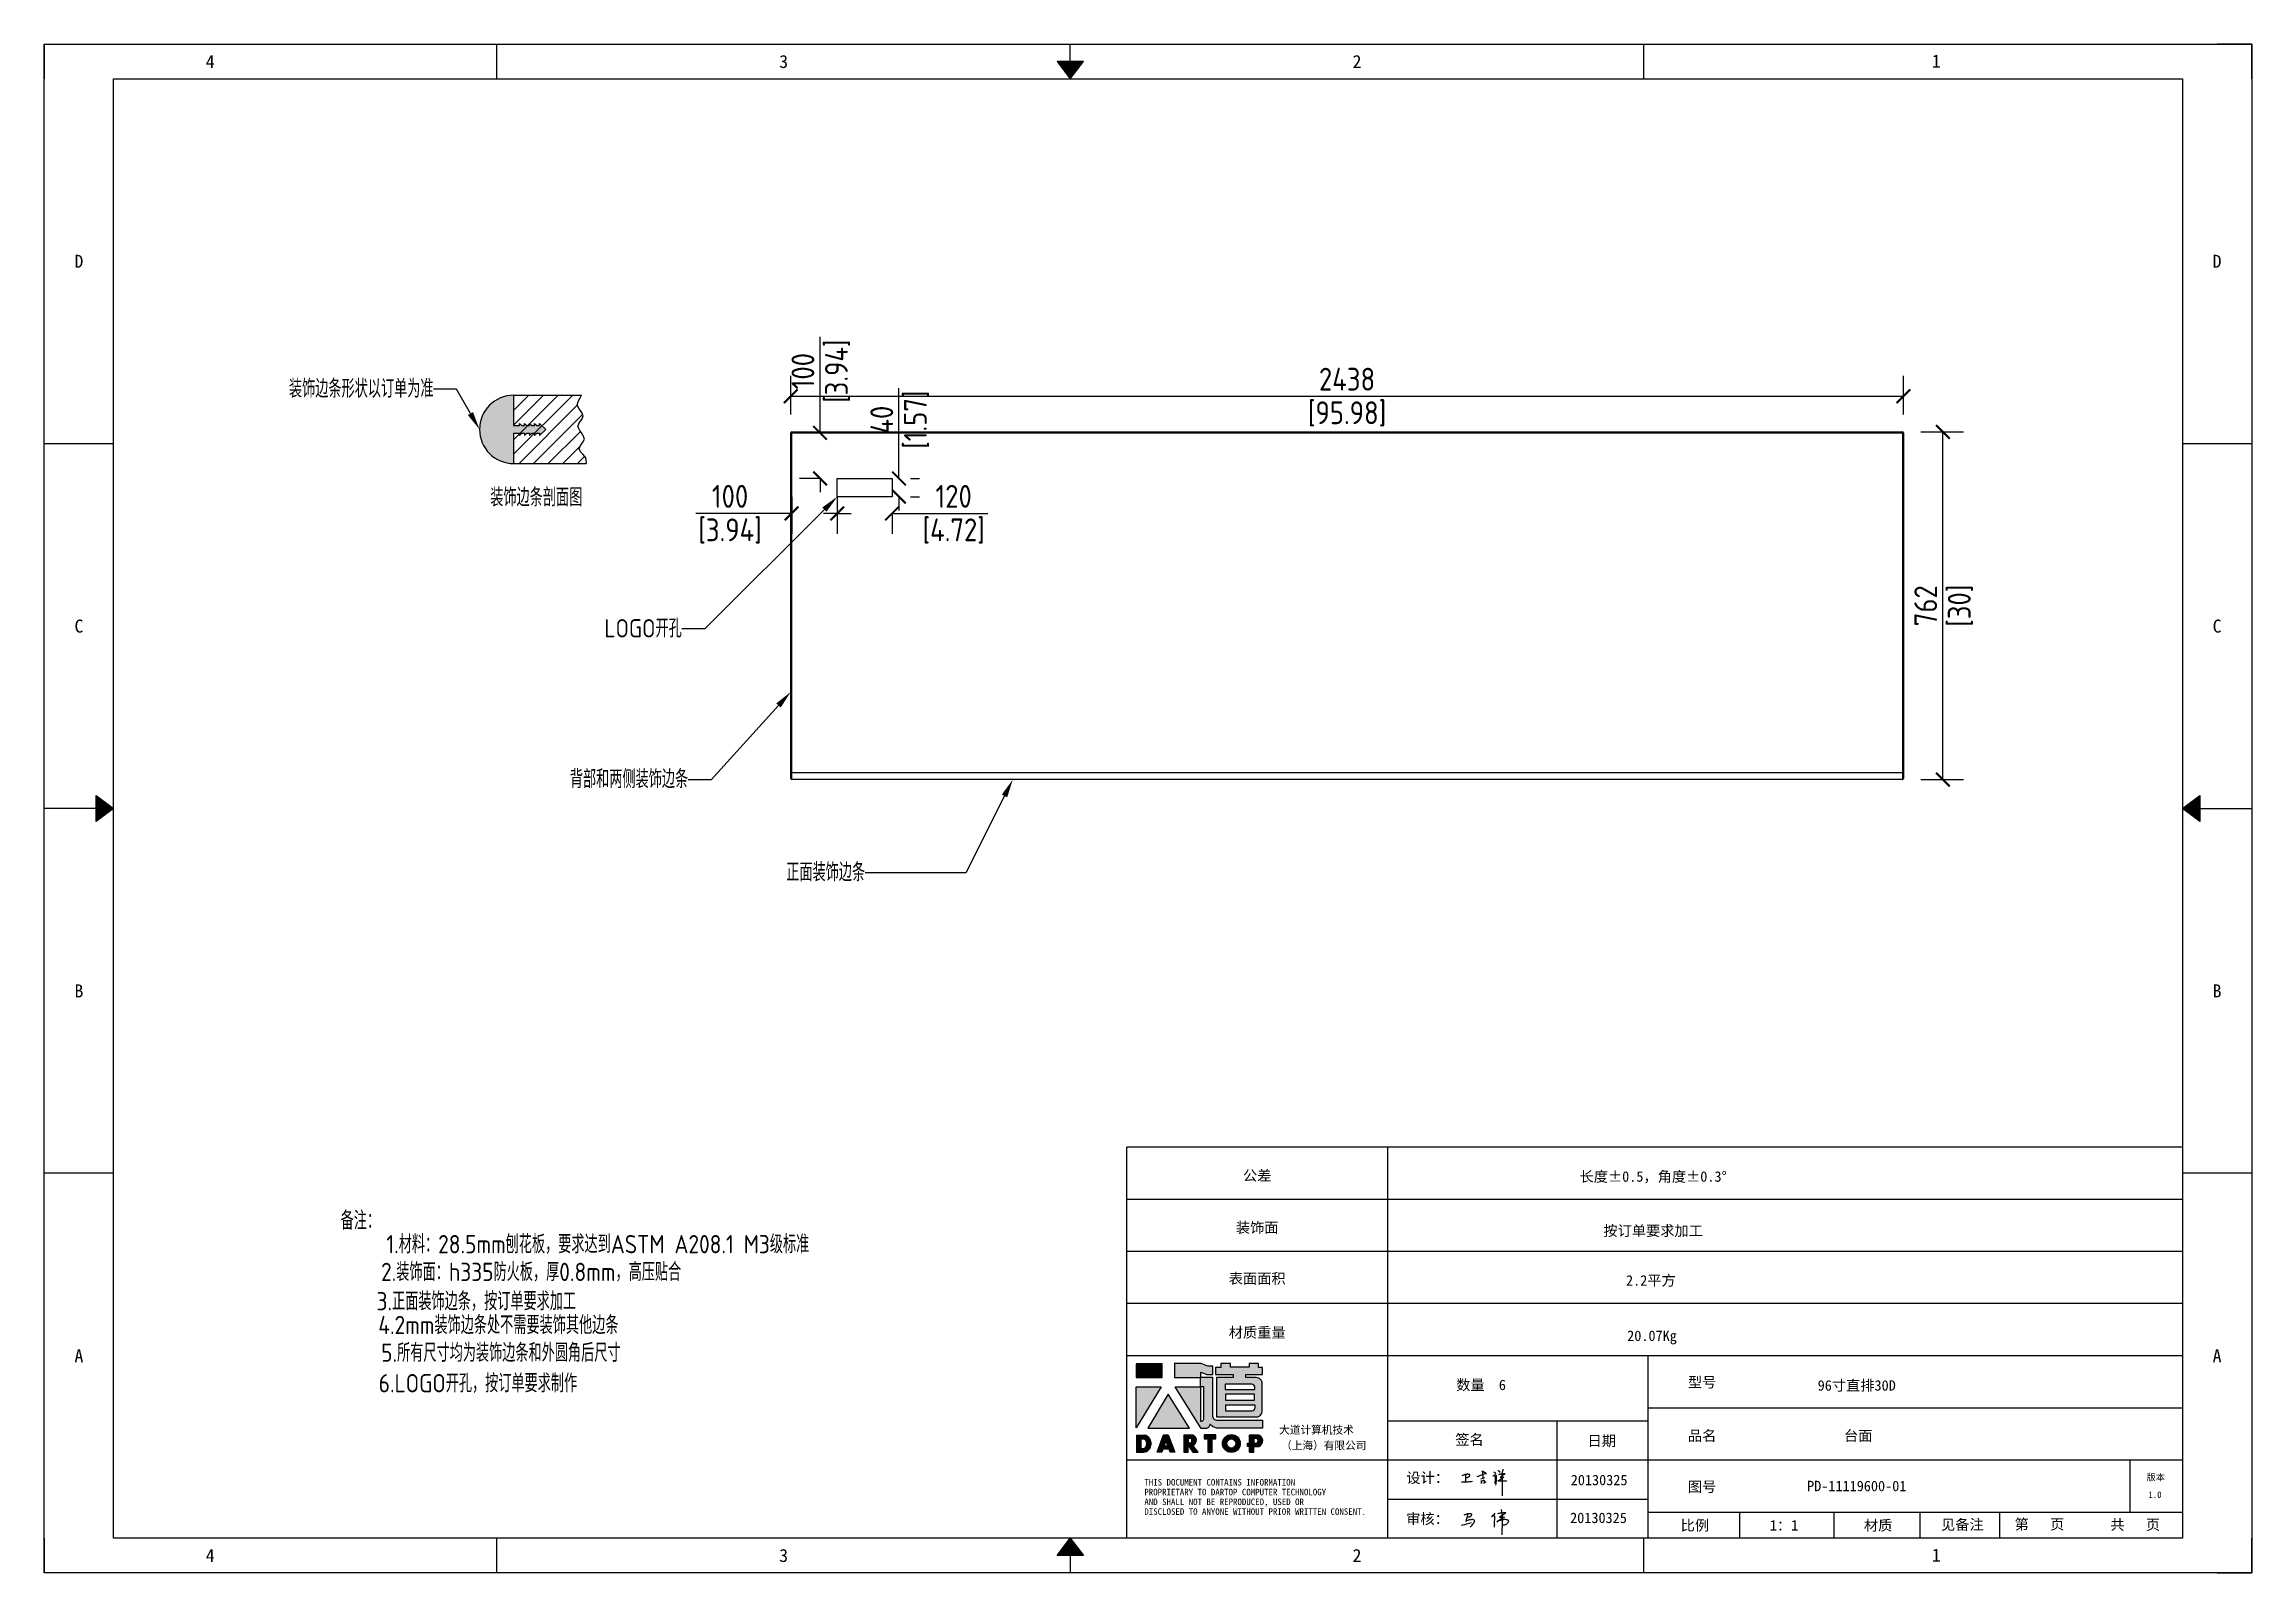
# Model space of a CAD drawing. Header units: millimetres. Extents: x -8883 to 24658, y -3888 to 8326.
# Drawn here: x 9113 to 13951, y -3888 to -538 of the extents above; entities that cross this region are included whole.
import ezdxf
from ezdxf import colors
from ezdxf.entities.mleader import LeaderData, LeaderLine
from ezdxf.enums import TextEntityAlignment as Align
from ezdxf.math import Vec2, Vec3

# ---------------------------------------------------------------- set-up
doc = ezdxf.new("R2010")
doc.units = ezdxf.units.MM
doc.header["$MEASUREMENT"] = 0
doc.linetypes.add('DOT', pattern=[0.2, 0.1, -0.1])
for name, color, linetype in [('4', 7, 'Continuous'), ('ATTACHMENT', 7, 'Continuous'), ('DIM', 254, 'Continuous'), ('print', 30, 'Continuous'), ('WORKSURFACE', 7, 'Continuous')]:
    doc.layers.add(name, color=color, linetype=linetype)
doc.styles.add('Dartop', font='')
doc.styles.add('Dartop Text Style', font='gbenor.shx', dxfattribs={"bigfont": 'gbcbig.shx'})
doc.styles.add('hzHT', font='simhei.ttf')
doc.styles.get('Dartop').set_extended_font_data('FangSong_GB2312')
doc.dimstyles.new('Dartop DIM Style', dxfattribs={"dimscale": 20, "dimtxt": 2.5, "dimasz": 1.5, "dimexe": 2.25, "dimexo": 2, "dimtad": 1, "dimdsep": 46, "dimtxsty": 'Dartop Text Style', "dimblk": 'ARCHTICK', "dimcen": 0.09, "dimadec": 1, "dimazin": 0, "dimtfac": 1, "dimtofl": 0, "dimtmove": 0, "dimatfit": 1, "dimfxl": 1, "dimtolj": 1, "dimtzin": 0, "dimarcsym": 0})

msp = doc.modelspace()

# ---------------------------------------------------------------- texts
at = {"color": 0}
for s, height, style, p in [('4', 28.554, 'Dartop', (9477.168, -575.861)), ('3', 28.554, 'Dartop', (10733.55, -575.861)), ('2', 28.554, 'Dartop', (11989.933, -575.861)), ('1', 28.554, 'Dartop', (13259.332, -574.956)), ('D', 28.554, 'Dartop', (9189.416, -1013.692)), ('D', 28.554, 'Dartop', (13874.508, -1013.692)), ('C', 28.554, 'Dartop', (9189.416, -1813.208)), ('C', 28.554, 'Dartop', (13874.508, -1813.208)), ('B', 28.554, 'Dartop', (9189.416, -2612.724)), ('B', 28.554, 'Dartop', (13874.508, -2612.724)), ('公差', 22.8433, 'hzHT', (11771.266, -3017.495)), ('长度%%P0.5，角度%%P0.3%%D', 22.84333, 'hzHT', (12638.821, -3019.554)), ('装饰面', 22.8433, 'hzHT', (11771.266, -3131.364)), ('按订单要求加工', 22.8433, 'hzHT', (12638.821, -3138.334)), ('表面面积', 22.8433, 'hzHT', (11771.266, -3243.043)), ('2.2平方', 22.8433, 'hzHT', (12633.865, -3247.215)), ('材质重量', 22.8433, 'hzHT', (11771.266, -3361.292)), ('20.07Kg', 22.8433, 'hzHT', (12636.343, -3368.47)), ('A', 28.554, 'Dartop', (9189.416, -3412.241)), ('A', 28.554, 'Dartop', (13874.508, -3412.241)), ('数量  6', 22.8433, 'hzHT', (12261.771, -3476.184)), ('型号', 22.8433, 'hzHT', (12746.159, -3470.347)), ('96寸直排30D', 22.8433, 'hzHT', (13084.91, -3477.351)), ('品名', 22.8433, 'hzHT', (12746.159, -3587.615)), ('台面', 22.8433, 'hzHT', (13088.103, -3587.615)), ('签名', 22.8433, 'hzHT', (12236.417, -3595.984)), ('日期', 22.8433, 'hzHT', (12526.272, -3598.795)), ('20130325', 22.8433, 'hzHT', (12520.409, -3684.674)), ('版本', 14.2771, 'hzHT', (13740.155, -3678.577)), ('图号', 22.8433, 'hzHT', (12746.159, -3699.27)), ('PD-11119600-01', 22.84333, 'hzHT', (13084.91, -3697.779)), ('1.0', 14.2771, 'Dartop', (13738.438, -3716.733)), ('20130325', 22.8433, 'hzHT', (12519.049, -3767.561)), ('比例', 22.8433, 'hzHT', (12730.231, -3784.04)), ('材质', 22.8433, 'hzHT', (13131.855, -3784.04)), ('见备注', 22.8433, 'hzHT', (13316.385, -3782.365)), ('第   页', 22.8433, 'hzHT', (13485.224, -3781.67)), ('共   页', 22.8433, 'hzHT', (13695.06, -3782.502)), ('1：1', 22.8433, 'hzHT', (12925.518, -3784.04)), ('4', 28.554, 'Dartop', (9477.168, -3850.071)), ('3', 28.554, 'Dartop', (10733.55, -3850.071)), ('2', 28.554, 'Dartop', (11989.933, -3850.071)), ('1', 28.554, 'Dartop', (13259.332, -3849.166))]:
    msp.add_text(s, height=height, dxfattribs=dict(at, style=style)).set_placement(p, align=Align.MIDDLE_CENTER)
at = {"color": 0, "style": 'hzHT'}
for s, height, p in [('设计：', 22.8433, (12098.036, -3691.157)), ('THIS DOCUMENT CONTAINS INFORMATION', 14.27708, (11524.022, -3696.782)), ('PROPRIETARY TO DARTOP COMPUTER TECHNOLOGY', 14.27708, (11524.022, -3718.197)), ('AND SHALL NOT BE REPRODUCED, USED OR', 14.27708, (11524.022, -3739.613)), ('DISCLOSED TO ANYONE WITHOUT PRIOR WRITTEN CONSENT.', 14.27708, (11524.022, -3761.029)), ('审核：', 22.8433, (12097.696, -3781.111))]:
    msp.add_text(s, height=height, dxfattribs=at).set_placement(p)
at = {"layer": '4', "color": 0, "style": 'hzHT'}
for s, p in [('大道计算机技术', (11819.311, -3583.382)), ('（上海）有限公司', (11823.622, -3617.529))]:
    msp.add_text(s, height=17.1325, dxfattribs=at).set_placement(p)
at = {"layer": 'DIM', "style": 'Dartop Text Style'}
for s, p in [('装饰边条剖面图', (10191.629, -1530.844)), ('备注：', (9806.113, -3115.809)), ('1.材料：28.5mm刨花板，要求达到ASTM A208.1 M3级标准', (10326.407, -3167.793)), ('2.装饰面：h335防火板，厚0.8mm，高压贴合           ', (10299.617, -3228.557)), ('3.正面装饰边条，按订单要求加工                    ', (10277.117, -3292.806)), ('4.2mm装饰边条处不需要装饰其他边条                 ', (10292.951, -3344.894)), ('5.所有尺寸均为装饰边条和外圆角后尺寸              ', (10265.794, -3405.659)), ('6.LOGO开孔，按订单要求制作              ', (10215.549, -3472.546))]:
    msp.add_text(s, height=40, dxfattribs=at).set_placement(p, align=Align.MIDDLE_CENTER)

# ---------------------------------------------------------------- blocks, each defined once
blk = doc.blocks.new('*U77')
at = {"color": 254, "linetype": 'Continuous', "extrusion": (0, 0, -1)}
for points in [[(-17, 0.333), (-16.812, 0.25), (-17, 0.5)], [(-17, 0.333), (-17.188, 0.25), (-16.812, 0.25)], [(-17, 0.333), (-17, 0.5), (-17.188, 0.25)]]:
    blk.add_solid(points, dxfattribs=at)
blk = doc.blocks.new('*U76')
at = {"color": 254, "linetype": 'Continuous', "extrusion": (0, 0, -1)}
for points in [[(-33.167, 11), (-33, 11), (-33.25, 11.188)], [(-33.167, 11), (-33.25, 11.188), (-33.25, 10.812)], [(-33.167, 11), (-33.25, 10.812), (-33, 11)]]:
    blk.add_solid(points, dxfattribs=at)
blk = doc.blocks.new('*U78')
at = {"color": 254, "linetype": 'Continuous'}
for points in [[(17, 21.667), (17.188, 21.75), (16.812, 21.75)], [(17, 21.667), (16.812, 21.75), (17, 21.5)], [(17, 21.667), (17, 21.5), (17.188, 21.75)]]:
    blk.add_solid(points, dxfattribs=at)
blk = doc.blocks.new('*U75')
at = {"color": 254, "linetype": 'Continuous', "extrusion": (0, 0, -1)}
for points in [[(-0.833, 11), (-0.75, 10.812), (-0.75, 11.188)], [(-0.833, 11), (-0.75, 11.188), (-1, 11)], [(-0.833, 11), (-1, 11), (-0.75, 10.812)]]:
    blk.add_solid(points, dxfattribs=at)
blk = doc.blocks.new('dadao')
for p, q in [((48, 19.2), (44.9, 10.4)), ((44.9, 10.4), (51.2, 10.4)), ((51.2, 10.4), (48, 19.2))]:
    blk.add_line(p, q)
for points in [[(41.8, 121.6), (41.8, 143.7), (-0.4, 143.7), (-0.4, 121.6), (41.8, 121.6)], [(104.8, 122), (104.8, 130.3), (114.1, 126.3), (124.2, 126.3), (124.2, 139.6), (115.9, 139.6), (105.1, 143.9), (61.5, 143.9)], [(61.7, 144), (61.7, 121.3), (103.9, 121.3)], [(113.4, 38.7), (105.1, 38.7), (63, 106.5), (103.9, 106.5), (103.9, 120.9), (103.9, 121.3)], [(109.7, 53.6), (109.7, 106.2), (104.3, 106.2), (104.3, 50.4), (106.6, 50.4)], [(144.6, 94.4), (144.6, 84.8), (192, 84.8), (192, 94.1), (144.9, 94.1)], [(120.2, 45), (119.5, 45), (119.5, 44.6)], [(0, 28), (0, 0), (11.8, 0)], [(0.1, 28), (14, 28)], [(7.1, 21.8), (7.1, 6.1), (12, 6.1)], [(7.1, 21.8), (11.4, 21.8)], [(76.8, 28.2), (76.8, 0), (84.1, 0), (84.1, 11.1), (91.6, -0.1), (100.3, -0.1), (91.7, 11.1)], [(76.8, 28.2), (90.6, 28.2)], [(84, 22.7), (84, 15.3), (87.2, 15.3)], [(84, 22.7), (87.3, 22.7)], [(183.7, 0), (183.7, 9.6), (180.6, 9.6), (180.6, 14.9), (183.8, 14.9), (183.8, 28.1), (196.1, 28.1), (196.5, 28.1)], [(183.7, 0), (190.9, 0), (190.9, 9.6), (198.8, 9.6)], [(194.9, 22.3), (190.8, 22.3), (190.8, 15), (194.4, 15)]]:
    blk.add_lwpolyline(points)
blk.add_lwpolyline([(137.1, 144.2), (137.1, 137.9), (128.3, 137.9), (128.3, 126.5), (157.3, 126.5), (157.3, 121.5), (130.3, 121.5), (130.3, 57.5), (194.4, 57.5, 0.414214), (204.4, 67.5), (204.4, 111.3, 0.414214), (194.4, 121.3), (177.5, 121.3), (177.5, 126.3), (204.7, 126.3), (204.7, 137.7), (198.2, 137.7), (198.2, 143.9), (183.3, 143.9), (183.3, 138), (153, 138), (153, 144.2), (137.1, 144.2)], format="xyb", close=True)
for points in [[(104.8, 122), (123.4, 122), (123.4, 60, 0.414214), (131.4, 52), (204.8, 52), (204.8, 39.1), (131.7, 39.1)], [(144.3, 110.8), (144.3, 101.8), (192.3, 101.8), (192.3, 105.5, 0.414214), (187.3, 110.5), (144.3, 110.5)], [(144.6, 77), (144.6, 67.5), (187.6, 67.5, 0.414214), (192.6, 72.5), (192.6, 76.4), (144.6, 76.4)]]:
    blk.add_lwpolyline(points, format="xyb")
for points in [[(-0.3, 106.2), (40.4, 106.2), (-0.3, 39.7), (-0.3, 106.2)], [(51.7, 94.1), (18.4, 39.3), (86.2, 39.3)], [(43.8, 28.2), (51.8, 28.2), (62.6, -0.1), (55, -0.1), (53.2, 5), (42.9, 5), (41.1, 0), (33.6, 0)], [(110, 28.1), (110, 21.9), (116, 21.9), (116, -0.1), (123.2, -0.1), (123.2, 22), (129.2, 22), (129.2, 28.1), (110, 28.1)]]:
    blk.add_lwpolyline(points, close=True)
for radius in [14.5, 7.44]:
    blk.add_circle((154.2, 14.2), radius)
for centre, radius, start, end in [((99.2, 60.7), 12.6, 305.6399, 325.969), ((111.6, 46.7), 8.19, 282.9811, 347.6627), ((136, 61.7), 22.9, 226.7358, 259.3209), ((8.5, 13.9), 8.49, 294.2143, 69.7177), ((9.6, 14.2), 14.4, 278.6604, 72.3203), ((86.4, 19), 3.8, 282.527, 76.7196), ((88.6, 19.4), 8.95, 290.6073, 77.2124), ((193.7, 18.7), 3.8, 280.9891, 72.5513), ((195.7, 18.6), 9.51, 288.8959, 85.2442)]:
    blk.add_arc(centre, radius, start, end)
blk = doc.blocks.new('h')
for p, q in [((20768.1, -2360.9), (20773, -2359.1)), ((20769.5, -2366.9), (20769.8, -2370.6)), ((20769.8, -2370.6), (20770.9, -2378)), ((20770.9, -2378), (20771.5, -2370.6)), ((20772.4, -2369.3), (20774.9, -2367.8)), ((20773, -2359.1), (20784.1, -2355.2)), ((20773.3, -2331.8), (20775.3, -2338.7)), ((20789.1, -2340.9), (20773.5, -2331.9)), ((20775.3, -2338.7), (20775.6, -2351.2)), ((20775.6, -2351.2), (20775.5, -2357.3)), ((20782.2, -2369.2), (20780, -2377.1)), ((20780, -2377.1), (20788.3, -2371.3)), ((20780.1, -2366.4), (20780.8, -2366.4)), ((20781.9, -2367.4), (20782.2, -2369.2)), ((20845.7, -2343.5), (20848.4, -2353)), ((20848.9, -2370.3), (20847.9, -2424)), ((20848.4, -2353), (20848.9, -2370.3))]:
    blk.add_line(p, q)
for points in [[(20696.6, -2372.4, 0.002073), (20710.6, -2371.9, 0.016137), (20719.6, -2371.3, 0.008314), (20736.9, -2369.3)], [(20699.1, -2348.2, -0.029745), (20704.6, -2345.4, -0.046842), (20708.4, -2344.2, -0.00919), (20714.3, -2343, -0.018517), (20717.2, -2342.5, -0.037841), (20720.3, -2342.4, -0.039541), (20723.2, -2342.8, -0.149785), (20726, -2344.3, -0.204935), (20726.9, -2346.6, -0.074872), (20726.5, -2348.3, -0.061615), (20725.6, -2350.3, -0.034204), (20723.8, -2352.6, -0.045776), (20722.3, -2354.1, -0.054985), (20720.4, -2355.3, -0.036348), (20717.3, -2356.5, -0.067752), (20715.7, -2356.8, -0.043553), (20713.2, -2356.7)], [(20755, -2351.9, -0.024077), (20759.9, -2350.1, -0.013147), (20768.7, -2346.5, -0.00522), (20775.4, -2344.1, -0.018517), (20777.3, -2343.4, -0.008274), (20786.3, -2341, -0.039541), (20788.3, -2340.8, -0.079216), (20789.4, -2341, -0.204935)], [(20813.5, -2350.1, 0.007348), (20815.9, -2348.7, 0.008421), (20818, -2347.3, 0.009459), (20819.7, -2346.2, -0.016325), (20820.7, -2345.5, -0.173771), (20821.8, -2345.3, -0.085159), (20823.9, -2346, -0.125883), (20826, -2347.9, -0.160659), (20826.6, -2350.1, -0.010447), (20826.5, -2352.3, -0.008247), (20826.2, -2355.1, -0.002698), (20825.3, -2374, 0.001562), (20823.9, -2383.7, 0.016137)], [(20816.8, -2335, -0.053561), (20819.6, -2336.1, -0.075272), (20821.3, -2337.3, -0.005295), (20822.5, -2338.5, -0.009337), (20823.1, -2339.1, -0.026146), (20823.7, -2339.8, -0.016644), (20824.5, -2340.9)], [(20832.1, -2329.2, -0.053561), (20834.9, -2330.3, -0.075272), (20836.7, -2331.5, -0.005295), (20837.8, -2332.6, -0.009337), (20838.5, -2333.3, -0.026146), (20839, -2334, -0.016644), (20839.8, -2335.1)], [(20836, -2343.7, -0.02797), (20842.1, -2342.6, -0.048868), (20845.6, -2342.2, -0.00919), (20851.1, -2341.4, -0.018517), (20853.9, -2341.1, -0.037841), (20856.7, -2341.2, -0.039541), (20859.4, -2341.6, -0.018282), (20840.6, -2354.7, -0.000937)], [(20847.6, -2340.2, 0.021784), (20849.6, -2335.9, 0.028296), (20850.8, -2332.4, 0.008136), (20851.9, -2328.2, 0.028913), (20852.2, -2327, 0.08193), (20852.1, -2325.9, 0.075058), (20851.7, -2324.7, 0.275043)]]:
    blk.add_lwpolyline(points, format="xyb")
for points in [[(20711.3, -2343.5), (20711.3, -2343.5), (20711.5, -2355.8), (20710.7, -2368), (20710.6, -2371.9)], [(20821.5, -2350.6), (20822.4, -2359.2), (20822.2, -2364.9), (20821.7, -2369), (20821.3, -2376.3), (20823.6, -2368.5), (20827.2, -2366.3), (20829.5, -2366.3)], [(20840.6, -2354.7), (20850, -2354.7), (20855, -2354.3), (20845.9, -2361.1), (20840.5, -2364), (20833, -2367.5), (20863.2, -2367.4), (20865.9, -2367.3)]]:
    blk.add_lwpolyline(points)
for centre, radius, start, end in [((20773.7, -2371.2), 2.3, 121.9907, 163.60158), ((20787.5, -2406), 40.3, 100.61827, 108.24823), ((20780.8, -2367.6), 1.15, 9.4675, 90)]:
    blk.add_arc(centre, radius, start, end)
blk = doc.blocks.new('_ArchTick')
at = {"color": 0, "linetype": 'ByBlock', "const_width": 0.15}
blk.add_lwpolyline([(-0.5, -0.5), (0.5, 0.5)], dxfattribs=at)
blk = doc.blocks.new('*D79')
at = {"layer": 'Defpoints', "color": 0, "transparency": 16777216}
for p in [(13187.2, -1309.6), (10749.2, -1389.6), (13187.2, -1389.6)]:
    blk.add_point(p, dxfattribs=at)
at = {"layer": 'DIM', "color": 0, "lineweight": -2, "transparency": 16777216}
for p, q in [((10749.2, -1349.6), (10749.2, -1264.6)), ((13187.2, -1349.6), (13187.2, -1264.6)), ((10749.2, -1309.6), (13187.2, -1309.6))]:
    blk.add_line(p, q, dxfattribs=at)
at = {"layer": 'DIM', "color": 0, "lineweight": -2, "transparency": 16777216, "xscale": 30, "yscale": 30, "zscale": 30, "rotation": 180}
blk.add_blockref('_ArchTick', (10749.2, -1309.6), dxfattribs=at)
at = {"layer": 'DIM', "color": 0, "lineweight": -2, "transparency": 16777216, "xscale": 30, "yscale": 30, "zscale": 30}
blk.add_blockref('_ArchTick', (13187.2, -1309.6), dxfattribs=at)
at = {"layer": 'DIM', "color": 0, "transparency": 16777216, "char_height": 50, "attachment_point": 5, "style": 'Dartop Text Style'}
for s, insert in [('\\A1;2438', (11968.2, -1272.1)), ('\\A1;[95.98]', (11968.2, -1348.2))]:
    blk.add_mtext(s, dxfattribs=dict(at, insert=insert))
blk = doc.blocks.new('*D80')
at = {"layer": 'Defpoints', "color": 0, "transparency": 16777216}
for p in [(13185.2, -1387.6), (13273.6, -1387.6), (13185.2, -2149.6)]:
    blk.add_point(p, dxfattribs=at)
at = {"layer": 'DIM', "color": 0, "lineweight": -2, "transparency": 16777216}
for p, q in [((13225.2, -1387.6), (13318.6, -1387.6)), ((13273.6, -2149.6), (13273.6, -1387.6)), ((13225.2, -2149.6), (13318.6, -2149.6))]:
    blk.add_line(p, q, dxfattribs=at)
at = {"layer": 'DIM', "color": 0, "lineweight": -2, "transparency": 16777216, "xscale": 30, "yscale": 30, "zscale": 30}
for p, rotation in [((13273.6, -1387.6), 90), ((13273.6, -2149.6), 270)]:
    blk.add_blockref('_ArchTick', p, dxfattribs=dict(at, rotation=rotation))
at = {"layer": 'DIM', "color": 0, "transparency": 16777216, "char_height": 50, "attachment_point": 5, "rotation": 90, "style": 'Dartop Text Style'}
for s, insert in [('\\A1;762', (13236.1, -1768.6)), ('\\A1;[30]', (13312.1, -1768.6))]:
    blk.add_mtext(s, dxfattribs=dict(at, insert=insert))
blk = doc.blocks.new('*D81')
at = {"layer": 'Defpoints', "color": 0, "transparency": 16777216}
for p in [(10751.2, -1489.6), (10851.2, -1489.6), (10751.2, -1566.3)]:
    blk.add_point(p, dxfattribs=at)
at = {"layer": 'DIM', "color": 0, "lineweight": -2, "transparency": 16777216}
for p, q in [((10751.2, -1529.6), (10751.2, -1611.3)), ((10851.2, -1529.6), (10851.2, -1611.3)), ((10751.2, -1566.3), (10541.1, -1566.3)), ((10851.2, -1566.3), (10881.2, -1566.3))]:
    blk.add_line(p, q, dxfattribs=at)
at = {"layer": 'DIM', "color": 0, "lineweight": -2, "transparency": 16777216, "xscale": 30, "yscale": 30, "zscale": 30}
blk.add_blockref('_ArchTick', (10751.2, -1566.3), dxfattribs=at)
at = {"layer": 'DIM', "color": 0, "lineweight": -2, "transparency": 16777216, "xscale": 30, "yscale": 30, "zscale": 30, "rotation": 180}
blk.add_blockref('_ArchTick', (10851.2, -1566.3), dxfattribs=at)
at = {"layer": 'DIM', "color": 0, "transparency": 16777216, "char_height": 50, "attachment_point": 5, "style": 'Dartop Text Style'}
for s, insert in [('\\A1;100', (10616.2, -1528.8)), ('\\A1;[3.94]', (10616.2, -1604.8))]:
    blk.add_mtext(s, dxfattribs=dict(at, insert=insert))
blk = doc.blocks.new('*D82')
at = {"layer": 'Defpoints', "color": 0, "transparency": 16777216}
for p in [(10813.3, -1389.6), (10851.2, -1389.6), (10851.2, -1489.6)]:
    blk.add_point(p, dxfattribs=at)
at = {"layer": 'DIM', "color": 0, "lineweight": -2, "transparency": 16777216}
for p, q in [((10813.3, -1389.6), (10813.3, -1179.4)), ((10811.2, -1389.6), (10768.3, -1389.6)), ((10811.2, -1489.6), (10768.3, -1489.6)), ((10813.3, -1489.6), (10813.3, -1519.6))]:
    blk.add_line(p, q, dxfattribs=at)
at = {"layer": 'DIM', "color": 0, "lineweight": -2, "transparency": 16777216, "xscale": 30, "yscale": 30, "zscale": 30}
for p, rotation in [((10813.3, -1389.6), 270), ((10813.3, -1489.6), 90)]:
    blk.add_blockref('_ArchTick', p, dxfattribs=dict(at, rotation=rotation))
at = {"layer": 'DIM', "color": 0, "transparency": 16777216, "char_height": 50, "attachment_point": 5, "rotation": 90, "style": 'Dartop Text Style'}
for s, insert in [('\\A1;[3.94]', (10851.8, -1254.5)), ('\\A1;100', (10775.8, -1254.5))]:
    blk.add_mtext(s, dxfattribs=dict(at, insert=insert))
blk = doc.blocks.new('*D83')
at = {"layer": 'Defpoints', "color": 0, "transparency": 16777216}
for p in [(10851.2, -1529.6), (10971.2, -1529.6), (10971.2, -1566.3)]:
    blk.add_point(p, dxfattribs=at)
at = {"layer": 'DIM', "color": 0, "lineweight": -2, "transparency": 16777216}
for p, q in [((10851.2, -1566.3), (10821.2, -1566.3)), ((10851.2, -1569.6), (10851.2, -1611.3)), ((10971.2, -1566.3), (11181.2, -1566.3)), ((10971.2, -1569.6), (10971.2, -1611.3))]:
    blk.add_line(p, q, dxfattribs=at)
at = {"layer": 'DIM', "color": 0, "lineweight": -2, "transparency": 16777216, "xscale": 30, "yscale": 30, "zscale": 30}
blk.add_blockref('_ArchTick', (10851.2, -1566.3), dxfattribs=at)
at = {"layer": 'DIM', "color": 0, "lineweight": -2, "transparency": 16777216, "xscale": 30, "yscale": 30, "zscale": 30, "rotation": 180}
blk.add_blockref('_ArchTick', (10971.2, -1566.3), dxfattribs=at)
at = {"layer": 'DIM', "color": 0, "transparency": 16777216, "char_height": 50, "attachment_point": 5, "style": 'Dartop Text Style'}
for s, insert in [('\\A1;120', (11106.2, -1528.8)), ('\\A1;[4.72]', (11106.2, -1604.8))]:
    blk.add_mtext(s, dxfattribs=dict(at, insert=insert))
blk = doc.blocks.new('*D84')
at = {"layer": 'Defpoints', "color": 0, "transparency": 16777216}
for p in [(10971.2, -1489.6), (10986.2, -1489.6), (10971.2, -1529.6)]:
    blk.add_point(p, dxfattribs=at)
at = {"layer": 'DIM', "color": 0, "lineweight": -2, "transparency": 16777216}
for p, q in [((10986.2, -1489.6), (10986.2, -1292.1)), ((11011.2, -1489.6), (11031.2, -1489.6)), ((10986.2, -1529.6), (10986.2, -1559.6)), ((11011.2, -1529.6), (11031.2, -1529.6))]:
    blk.add_line(p, q, dxfattribs=at)
at = {"layer": 'DIM', "color": 0, "lineweight": -2, "transparency": 16777216, "xscale": 30, "yscale": 30, "zscale": 30}
for p, rotation in [((10986.2, -1489.6), 270), ((10986.2, -1529.6), 90)]:
    blk.add_blockref('_ArchTick', p, dxfattribs=dict(at, rotation=rotation))
at = {"layer": 'DIM', "color": 0, "transparency": 16777216, "char_height": 50, "attachment_point": 5, "rotation": 90, "style": 'Dartop Text Style'}
for s, insert in [('\\A1;[1.57]', (11024.8, -1360.8)), ('\\A1;40', (10948.7, -1360.8))]:
    blk.add_mtext(s, dxfattribs=dict(at, insert=insert))

# ---------------------------------------------------------------- dimensions: what is measured, and where the dimension line sits
at = {"layer": 'DIM'}
for base, p1, p2, picture, middle in [((10813.26, -1389.577), (10851.239, -1489.577), (10851.239, -1389.577), '*D82', (10813.26, -1254.504)), ((10986.239, -1489.577), (10971.239, -1529.577), (10971.239, -1489.577), '*D84', (10986.239, -1360.827)), ((13273.567, -1387.577), (13185.239, -2149.577), (13185.239, -1387.577), '*D80', (13273.567, -1768.577))]:
    dim = msp.add_linear_dim(base=base, p1=p1, p2=p2, angle=90, dimstyle='Dartop DIM Style', override={"dimpost": '\\X'}, dxfattribs=at)
    dim.commit()
    dim.dimension.update_dxf_attribs({"geometry": picture, "text_midpoint": middle})
for base, p1, p2, picture, middle in [((13187.239, -1309.609), (10749.239, -1389.577), (13187.239, -1389.577), '*D79', (11968.239, -1309.609)), ((10751.239, -1566.284), (10851.239, -1489.577), (10751.239, -1489.577), '*D81', (10616.166, -1566.284)), ((10971.239, -1566.284), (10851.239, -1529.577), (10971.239, -1529.577), '*D83', (11106.239, -1566.284))]:
    dim = msp.add_linear_dim(base=base, p1=p1, p2=p2, dimstyle='Dartop DIM Style', override={"dimpost": '\\X'}, dxfattribs=at)
    dim.commit()
    dim.dimension.update_dxf_attribs({"geometry": picture, "text_midpoint": middle})

# ---------------------------------------------------------------- hatches: boundary and pattern name
for points in [[(11562.895, -3429.924), (11505.94, -3429.924), (11505.94, -3459.681), (11562.895, -3459.681)], [(11561.061, -3480.501), (11506.092, -3480.501), (11506.092, -3570.25)], [(11576.298, -3496.788), (11531.364, -3570.848), (11622.862, -3570.848)], [(11680.96, -3586.001), (11654.956, -3586.001), (11654.956, -3594.251), (11663.07, -3594.251), (11663.07, -3623.979), (11672.784, -3623.979), (11672.784, -3594.231), (11680.96, -3594.231)]]:
    msp.add_hatch(color=0).paths.add_polyline_path(points)
h = msp.add_hatch(color=0)
h.paths.add_polyline_path([(11648.009, -3448.009), (11660.579, -3453.439), (11674.169, -3453.439), (11674.169, -3435.452), (11662.957, -3435.452), (11648.349, -3429.683), (11589.807, -3429.683), (11589.807, -3460.103), (11646.767, -3460.103), (11646.767, -3460.718), (11646.767, -3480.16), (11591.532, -3480.16), (11648.345, -3571.591), (11659.595, -3571.591, 0.27937482), (11667.807, -3563.605), (11667.807, -3563.183), (11668.8, -3563.183, 0.14314537), (11684.288, -3571.065), (11783.01, -3571.065), (11783.01, -3553.725), (11683.867, -3553.725, -0.41421356), (11673.069, -3542.927), (11673.069, -3459.141), (11648.009, -3459.141)])
h.paths.add_polyline_path([(11647.341, -3480.549), (11654.579, -3480.55), (11654.579, -3551.513, -0.08893574), (11650.384, -3555.827), (11647.316, -3555.827)], flags=16)
h = msp.add_hatch(color=0)
h.paths.add_polyline_path([(11782.84, -3437.97), (11774.056, -3437.97), (11774.056, -3429.615), (11753.979, -3429.615), (11753.979, -3437.553), (11712.99, -3437.553), (11712.99, -3429.197), (11691.522, -3429.197), (11691.522, -3437.707), (11679.66, -3437.707), (11679.66, -3453.112), (11718.805, -3453.112), (11718.805, -3459.925), (11682.329, -3459.925), (11682.329, -3546.183), (11768.922, -3546.183, 0.41421356), (11782.421, -3532.685), (11782.421, -3473.613, 0.41421356), (11768.922, -3460.115), (11746.032, -3460.115), (11746.032, -3453.43), (11782.84, -3453.43)])
h.paths.add_polyline_path([(11759.359, -3474.738, -0.41421356), (11766.109, -3481.487), (11766.109, -3486.437), (11701.278, -3486.437), (11701.278, -3474.738)], flags=16)
h.paths.add_polyline_path([(11765.69, -3496.882), (11765.69, -3509.416), (11701.697, -3509.416), (11701.697, -3496.882)], flags=16)
h.paths.add_polyline_path([(11766.526, -3520.697), (11766.526, -3526.065, -0.41421356), (11759.777, -3532.814), (11701.697, -3532.814), (11701.697, -3520.697)], flags=16)
h = msp.add_hatch(color=0)
h.paths.add_polyline_path([(11525.354, -3586.136), (11506.497, -3586.136), (11506.497, -3623.866), (11522.379, -3623.866, 0.79301591)])
h.paths.add_polyline_path([(11522.658, -3615.604), (11516.065, -3615.604), (11516.065, -3594.399), (11521.93, -3594.399, -0.67136089)], flags=16)
h = msp.add_hatch(color=0)
h.paths.add_polyline_path([(11576.44, -3585.826), (11565.678, -3585.826), (11551.838, -3623.907), (11562.033, -3623.907), (11564.431, -3617.158), (11578.242, -3617.158), (11580.692, -3623.988), (11590.968, -3623.988)])
h.paths.add_polyline_path([(11575.602, -3609.884), (11567.046, -3609.884), (11571.246, -3597.918)], flags=16)
h = msp.add_hatch(color=0)
h.paths.add_polyline_path([(11628.752, -3585.853), (11610.205, -3585.853), (11610.205, -3623.927), (11620.006, -3623.927), (11620.006, -3608.833), (11630.08, -3624.064), (11641.923, -3624.064), (11630.329, -3608.929, 0.74405494)])
h.paths.add_polyline_path([(11619.916, -3603.198), (11619.916, -3593.199), (11624.297, -3593.199, -0.79680897), (11624.231, -3603.198)], flags=16)
h = msp.add_hatch(color=0)
h.paths.add_polyline_path([(11695.096, -3604.753, 1), (11734.192, -3604.753, 1)])
h.paths.add_polyline_path([(11724.687, -3604.753, -1), (11704.601, -3604.753, -1)], flags=16)
h = msp.add_hatch(color=0)
h.paths.add_polyline_path([(11771.693, -3585.943), (11771.132, -3585.943), (11754.597, -3585.943), (11754.597, -3603.712), (11750.21, -3603.712), (11750.21, -3610.925), (11754.526, -3610.925), (11754.526, -3623.861), (11764.179, -3623.861), (11764.179, -3610.875), (11774.785, -3610.875, 0.81230381)])
h.paths.add_polyline_path([(11764.036, -3603.663), (11764.036, -3593.724), (11769.528, -3593.724, -0.77821343), (11768.967, -3603.663)], flags=16)
at = {"layer": 'ATTACHMENT', "linetype": 'Continuous'}
h = msp.add_hatch(color=256, dxfattribs=at)
edge = h.paths.add_edge_path()
edge.add_line((10159.64, -1390.303), (10165.683, -1390.303))
edge.add_line((10165.683, -1390.303), (10165.683, -1395.345))
edge.add_line((10165.683, -1395.345), (10170.743, -1390.303))
edge.add_line((10170.743, -1390.303), (10176.786, -1390.303))
edge.add_line((10176.786, -1390.303), (10176.786, -1395.345))
edge.add_line((10176.786, -1395.345), (10181.846, -1390.303))
edge.add_line((10181.846, -1390.303), (10187.889, -1390.303))
edge.add_line((10187.889, -1390.303), (10187.889, -1395.345))
edge.add_line((10187.889, -1395.345), (10192.95, -1390.303))
edge.add_line((10192.95, -1390.303), (10198.993, -1390.303))
edge.add_line((10198.993, -1390.303), (10198.993, -1395.345))
edge.add_line((10198.993, -1395.345), (10212.268, -1382.117))
edge.add_line((10198.993, -1368.888), (10212.268, -1382.117))
edge.add_line((10198.993, -1373.931), (10198.993, -1368.888))
edge.add_line((10192.95, -1373.931), (10198.993, -1373.931))
edge.add_line((10187.889, -1368.888), (10192.95, -1373.931))
edge.add_line((10187.889, -1373.931), (10187.889, -1368.888))
edge.add_line((10181.846, -1373.931), (10187.889, -1373.931))
edge.add_line((10176.786, -1368.888), (10181.846, -1373.931))
edge.add_line((10176.786, -1373.931), (10176.786, -1368.888))
edge.add_line((10170.743, -1373.931), (10176.786, -1373.931))
edge.add_line((10165.683, -1368.888), (10170.743, -1373.931))
edge.add_line((10165.683, -1373.931), (10165.683, -1368.888))
edge.add_line((10159.64, -1373.931), (10165.683, -1373.931))
edge.add_line((10154.579, -1368.888), (10159.64, -1373.931))
edge.add_line((10154.579, -1373.931), (10154.579, -1368.888))
edge.add_line((10142.009, -1373.931), (10154.579, -1373.931))
edge.add_line((10142.009, -1307.314), (10142.009, -1373.931))
edge.add_arc((10142.009, -1382.117), 74.803, 90, 270)
edge.add_line((10142.009, -1390.303), (10142.009, -1456.92))
edge.add_line((10142.009, -1390.303), (10154.579, -1390.303))
edge.add_line((10154.579, -1390.303), (10154.579, -1395.345))
edge.add_line((10154.579, -1395.345), (10159.64, -1390.303))

# ---------------------------------------------------------------- linework, layer by layer
at = {"color": 0, "linetype": 'DOT'}
for p, q in [((9113.272, -537.789), (13874.508, -537.789)), ((9113.272, -3811.999), (9113.272, -613.933)), ((13950.652, -613.933), (13950.652, -3811.999)), ((13874.508, -3888.143), (9113.272, -3888.143))]:
    msp.add_line(p, q, dxfattribs=at)
at = {"color": 0}
for p, q in [((9113.272, -537.789), (9113.272, -613.933)), ((10105.359, -613.933), (10105.359, -537.789)), ((11361.742, -575.861), (11361.742, -537.789)), ((12618.125, -613.933), (12618.125, -537.789)), ((13950.652, -537.789), (13874.508, -537.789)), ((13950.652, -613.933), (13950.652, -537.789)), ((9265.561, -3811.999), (9265.561, -613.933)), ((9265.561, -613.933), (13798.363, -613.933)), ((13798.363, -613.933), (13798.363, -3811.999)), ((9265.561, -1413.45), (9113.272, -1413.45)), ((13950.652, -1413.45), (13798.363, -1413.45)), ((9227.489, -2212.966), (9113.272, -2212.966)), ((13836.436, -2212.966), (13950.652, -2212.966)), ((11485.477, -3811.999), (11485.477, -2955.374)), ((13798.363, -2955.374), (11485.477, -2955.374)), ((12056.56, -2955.374), (12056.56, -3811.999)), ((9265.561, -3012.483), (9113.272, -3012.483)), ((13950.652, -3012.483), (13798.363, -3012.483)), ((13798.363, -3069.591), (11485.477, -3069.591)), ((13798.363, -3183.808), (11485.477, -3183.808)), ((13798.363, -3298.024), (11485.477, -3298.024)), ((13798.363, -3412.241), (11485.477, -3412.241)), ((12627.643, -3811.999), (12627.643, -3412.241)), ((12627.643, -3526.457), (13798.363, -3526.457)), ((12056.56, -3555.012), (12627.643, -3555.012)), ((12427.764, -3555.012), (12427.764, -3811.999)), ((11485.477, -3640.674), (12056.56, -3640.674)), ((12056.56, -3640.674), (13798.363, -3640.674)), ((13684.147, -3754.891), (13684.147, -3640.674)), ((12056.56, -3726.337), (12627.643, -3726.337)), ((12627.643, -3754.891), (13798.363, -3754.891)), ((12828.564, -3811.999), (12828.564, -3754.891)), ((13035.627, -3811.999), (13035.627, -3754.891)), ((13223.866, -3811.999), (13223.866, -3754.891)), ((13398.605, -3811.999), (13398.605, -3754.891)), ((9113.272, -3811.999), (9113.272, -3888.143)), ((13798.363, -3811.999), (9265.561, -3811.999)), ((10105.359, -3888.143), (10105.359, -3811.999)), ((12618.125, -3888.143), (12618.125, -3811.999)), ((13950.652, -3888.143), (13950.652, -3811.999)), ((11361.742, -3850.071), (11361.742, -3888.143)), ((13874.508, -3888.143), (13950.652, -3888.143))]:
    msp.add_line(p, q, dxfattribs=at)
for p, q in [((10749.239, -1389.577), (13187.239, -1389.577)), ((10749.239, -2147.577), (10749.239, -1389.577)), ((10751.239, -1387.577), (13185.239, -1387.577)), ((10751.239, -2149.577), (10751.239, -1387.577)), ((13185.239, -1387.577), (13185.239, -2149.577)), ((13187.239, -1389.577), (13187.239, -2147.577)), ((13185.239, -2134.577), (10751.239, -2134.577)), ((13185.239, -2149.577), (10751.239, -2149.577)), ((12301.815, -3772.94), (12296.204, -3775.977)), ((12305.854, -3770.783), (12301.815, -3772.94)), ((12302.047, -3766.241), (12309.182, -3766.241)), ((12312.987, -3765.896), (12305.854, -3770.783)), ((12306.111, -3749.307), (12307.749, -3762.994)), ((12308.016, -3773.099), (12307.41, -3804.548)), ((12307.749, -3762.994), (12308.016, -3773.099)), ((12309.182, -3766.241), (12312.987, -3765.896))]:
    msp.add_line(p, q)
for points in [[(11361.742, -613.933), (11390.296, -575.861), (11333.188, -575.861), (11361.742, -613.933)], [(9265.561, -2212.966), (9227.489, -2241.52), (9227.489, -2184.412), (9265.561, -2212.966)], [(13798.363, -2212.966), (13836.436, -2184.412), (13836.436, -2241.52), (13798.363, -2212.966)], [(11361.742, -3811.999), (11390.296, -3850.071), (11333.188, -3850.071), (11361.742, -3811.999)]]:
    msp.add_lwpolyline(points, close=True, dxfattribs=at)
for points in [[(12224.888, -3761.304, -0.02974503), (12228.153, -3759.668, -0.04684215), (12230.364, -3758.957, -0.00919025), (12233.813, -3758.26, -0.01851715), (12235.541, -3758.01, -0.03784064), (12237.326, -3757.954, -0.03954126), (12239.021, -3758.164, -0.14978519), (12240.678, -3759.069, -0.20493524), (12241.185, -3760.38, -0.07487171), (12240.992, -3761.414, -0.06161465), (12240.429, -3762.559, -0.0342039), (12239.408, -3763.907, -0.04577587), (12238.493, -3764.781, -0.05498501), (12237.388, -3765.476, -0.03634791), (12235.556, -3766.205, -0.06775206), (12234.639, -3766.363, -0.04355337), (12233.196, -3766.288)], [(12296.204, -3775.977, -0.02974503), (12301.297, -3773.425, -0.04684215), (12304.745, -3772.316, -0.00919025), (12310.126, -3771.229, -0.01851715), (12312.823, -3770.838, -0.03784064), (12315.606, -3770.751, -0.03954126), (12318.251, -3771.079, -0.14978519), (12320.835, -3772.49, -0.20493524), (12321.627, -3774.535, -0.07487171), (12321.326, -3776.148, -0.06161465), (12320.447, -3777.935, -0.0342039), (12318.854, -3780.038, -0.04577587), (12317.427, -3781.401, -0.05498501), (12315.703, -3782.485, -0.03634791), (12312.845, -3783.622, -0.06775206), (12311.414, -3783.868, -0.04355337), (12309.164, -3783.752)], [(12298.544, -3757.823, -0.02797026), (12303.157, -3756.971, -0.04886788), (12305.831, -3756.686, -0.00919025), (12310.036, -3756.063, -0.01851715), (12312.137, -3755.87, -0.03784064), (12314.293, -3755.916, -0.03954126), (12316.326, -3756.277, -0.01828189), (12302.047, -3766.241, -0.0009369)]]:
    msp.add_lwpolyline(points, format="xyb")
msp.add_lwpolyline([(12232.085, -3758.593), (12232.085, -3758.593), (12230.994, -3765.283), (12229.197, -3771.575), (12228.022, -3775.435)])
for centre, radius, start, end in [((10751.239, -1389.577), 2, 90, 180), ((13185.239, -1389.577), 2, 0, 90), ((10751.239, -2147.577), 2, 180, 270), ((13185.239, -2147.577), 2, 270, 0), ((12237.812, -3787.171), 14.903, 102.47486, 113.202449), ((12259.406, -3884.78), 114.873, 100.36867, 102.47486), ((12243.827, -3799.631), 28.31, 96.125337, 100.36867), ((12242.318, -3785.574), 14.173, 87.457037, 96.125337), ((12242.371, -3784.386), 12.984, 78.399567, 87.457037), ((12244.205, -3775.453), 3.864, 44.324655, 78.399567), ((12245.435, -3774.251), 2.144, 357.998393, 44.324655), ((12256.725, -3716.009), 56.38, 299.265464, 300.9495), ((12384.453, -4188.601), 435.33, 102.46592, 103.2053), ((12087.79, -3554.809), 288.251, 313.366132, 315.296084), ((12290.525, -3765.377), 1.843, 52.375745, 91.291159), ((10669.298, -3713.085), 1623.372, 357.565664, 358.057278), ((12289.893, -3765.089), 2.112, 357.196828, 33.705179), ((12242.349, -3761.977), 49.768, 352.912546, 354.802684), ((12261.019, -3763.675), 31.021, 354.802684, 357.196828), ((12216.536, -3771.928), 12.068, 281.076982, 291.212632), ((11951.177, -2694.811), 1121.291, 283.91895, 284.971512), ((12246.464, -3807.355), 36.863, 113.202449, 120.017497), ((12235.411, -3777.579), 9.506, 283.816254, 294.030509), ((12237.44, -3782.281), 4.385, 294.836428, 309.901134), ((12178.982, -3728.349), 83.887, 316.919563, 320.58866), ((12226.518, -3769.099), 21.329, 324.094808, 331.378357), ((12243.072, -3777.468), 2.849, 319.573073, 337.48549), ((12235.223, -3771.196), 12.808, 324.910666, 333.348429), ((12241.453, -3773.523), 6.238, 326.76781, 340.871018), ((12243.341, -3774.178), 4.24, 340.871018, 357.998393), ((13200.936, -3919.455), 920.051, 171.410173, 171.768083)]:
    msp.add_arc(centre, radius, start, end)
at = {"layer": 'ATTACHMENT', "linetype": 'Continuous'}
for p, q in [((10142.009, -1340.576), (10175.271, -1307.314)), ((10142.009, -1372.603), (10207.298, -1307.314)), ((10142.009, -1404.631), (10239.326, -1307.314)), ((10142.009, -1436.658), (10271.353, -1307.314)), ((10142.009, -1307.314), (10142.009, -1373.931)), ((10142.009, -1307.314), (10290.39, -1307.314)), ((10153.775, -1456.92), (10281.485, -1329.209)), ((10185.802, -1456.92), (10292.941, -1349.781)), ((10281.428, -1329.09), (10283.011, -1321.113)), ((10285.265, -1337.001), (10281.428, -1329.09)), ((10283.011, -1321.113), (10287.66, -1312.967)), ((10291.107, -1344.846), (10285.265, -1337.001)), ((10287.66, -1312.967), (10290.39, -1307.314)), ((10294.038, -1352.736), (10291.107, -1344.846)), ((10291.152, -1360.322), (10294.038, -1352.736)), ((10142.009, -1373.931), (10154.579, -1373.931)), ((10142.009, -1390.303), (10142.009, -1456.92)), ((10142.009, -1390.303), (10154.579, -1390.303)), ((10154.579, -1373.931), (10154.579, -1368.888)), ((10154.579, -1368.888), (10159.64, -1373.931)), ((10154.579, -1395.345), (10159.64, -1390.303)), ((10154.579, -1390.303), (10154.579, -1395.345)), ((10159.64, -1373.931), (10165.683, -1373.931)), ((10159.64, -1390.303), (10165.683, -1390.303)), ((10165.683, -1373.931), (10165.683, -1368.888)), ((10165.683, -1368.888), (10170.743, -1373.931)), ((10165.683, -1395.345), (10170.743, -1390.303)), ((10165.683, -1390.303), (10165.683, -1395.345)), ((10170.743, -1373.931), (10176.786, -1373.931)), ((10170.743, -1390.303), (10176.786, -1390.303)), ((10176.786, -1373.931), (10176.786, -1368.888)), ((10176.786, -1368.888), (10181.846, -1373.931)), ((10176.786, -1395.345), (10181.846, -1390.303)), ((10176.786, -1390.303), (10176.786, -1395.345)), ((10181.846, -1373.931), (10187.889, -1373.931)), ((10181.846, -1390.303), (10187.889, -1390.303)), ((10187.889, -1373.931), (10187.889, -1368.888)), ((10187.889, -1368.888), (10192.95, -1373.931)), ((10187.889, -1395.345), (10192.95, -1390.303)), ((10187.889, -1390.303), (10187.889, -1395.345)), ((10192.95, -1373.931), (10198.993, -1373.931)), ((10192.95, -1390.303), (10198.993, -1390.303)), ((10198.993, -1373.931), (10198.993, -1368.888)), ((10198.993, -1368.888), (10212.268, -1382.117)), ((10198.993, -1395.345), (10212.268, -1382.117)), ((10198.993, -1390.303), (10198.993, -1395.345)), ((10217.83, -1456.92), (10288.173, -1386.577)), ((10283.004, -1375.593), (10285.917, -1367.968)), ((10286.801, -1384.808), (10283.004, -1375.593)), ((10285.917, -1367.968), (10291.152, -1360.322)), ((10293.909, -1393.97), (10286.801, -1384.808)), ((10297.191, -1403.179), (10293.909, -1393.97)), ((10249.857, -1456.92), (10287.667, -1419.11)), ((10281.885, -1456.92), (10297.738, -1441.066)), ((10285.368, -1424.46), (10288.306, -1417.623)), ((10288.307, -1430.975), (10285.368, -1424.46)), ((10288.306, -1417.623), (10293.798, -1410.46)), ((10294.648, -1437.392), (10288.307, -1430.975)), ((10293.798, -1410.46), (10297.191, -1403.179)), ((10300.344, -1444.164), (10294.648, -1437.392)), ((10301.694, -1455.54), (10300.344, -1444.164)), ((10142.009, -1456.92), (10301.042, -1456.92)), ((10301.042, -1456.92), (10301.694, -1455.54))]:
    msp.add_line(p, q, dxfattribs=at)
msp.add_arc((10142.009, -1382.117), 74.803, 90, 270, dxfattribs=at)
at = {"layer": 'print'}
msp.add_lwpolyline([(9113.272, -537.789), (13950.652, -537.789), (13950.652, -3888.143), (9113.272, -3888.143)], close=True, dxfattribs=at)
at = {"layer": 'WORKSURFACE'}
for p, q in [((10851.239, -1489.577), (10971.239, -1489.577)), ((10851.239, -1529.577), (10851.239, -1489.577)), ((10971.239, -1489.577), (10971.239, -1529.577)), ((10971.239, -1529.577), (10851.239, -1529.577))]:
    msp.add_line(p, q, dxfattribs=at)

# ---------------------------------------------------------------- block references
at = {"color": 0, "linetype": 'Continuous', "xscale": 152.2888407109637, "yscale": 152.2888407109637, "zscale": 152.2888407109637}
for name, p in [('*U78', (8772.832, -3888.143)), ('*U75', (9113.272, -3888.143)), ('*U76', (8772.832, -3888.143)), ('*U77', (8772.832, -3888.143))]:
    msp.add_blockref(name, p, dxfattribs=at)
at = {"color": 0}
for name, p, xscale, yscale, zscale in [('dadao', (11506.497, -3623.866), 1.349832906196347, 1.349832906196347, 1.349832906196347), ('h', (96.98, -2299.532), 0.585704211006083, 0.585704211006083, 0.585704211006083)]:
    msp.add_blockref(name, p, dxfattribs=dict(at, xscale=xscale, yscale=yscale, zscale=zscale))

msp.set_redraw_order([(e.dxf.handle, doc.entitydb.next_handle()) for e in msp.query("TEXT MTEXT ATTDEF DIMENSION ARC_DIMENSION")])  # texts and dimensions are drawn at this point

# ---------------------------------------------------------------- leaders
at = {"layer": 'DIM'}
ml = msp.add_multileader_mtext('Standard', dxfattribs=at)
ml.set_content('装饰边条形状以订单为准', color=256, style='Dartop Text Style')
ml.set_leader_properties()
ml.build(insert=Vec2(0, 0))
ml.multileader.update_dxf_attribs({"dogleg_length": 0.36, "arrow_head_size": 40})
ctx = ml.context
ctx.base_point, ctx.char_height, ctx.arrow_head_size, ctx.landing_gap_size, ctx.plane_origin = Vec3(9651.43, -1294.289), 40, 40, 0.09, Vec3(10293.976, -1133.051)
ctx.text_align_type = 2
notes = []
notes.append((ctx, [(0, (1, 1, 0), (10016.908, -1294.289), (-1, 0), 50.298, [(0, [(10067.206, -1382.117)], 0, [])])]))
ctx.mtext.insert, ctx.mtext.alignment, ctx.mtext.flow_direction = Vec3(9966.52, -1272.745), 3, 5
ml = msp.add_multileader_mtext('Standard', dxfattribs=at)
ml.set_content('LOGO开孔', color=256, style='Dartop Text Style')
ml.set_leader_properties()
ml.build(insert=Vec2(0, 0))
ml.multileader.update_dxf_attribs({"dogleg_length": 0.36, "arrow_head_size": 40})
ctx = ml.context
ctx.base_point, ctx.char_height, ctx.arrow_head_size, ctx.landing_gap_size, ctx.plane_origin = Vec3(10355.49, -1819.363), 40, 40, 0.09, Vec3(10406.906, -1821.84)
ctx.text_align_type = 2
notes.append((ctx, [(0, (1, 1, 0), (10560.772, -1819.363), (-1, 0), 50.298, [(0, [(10851.239, -1529.577)], 0, [])])]))
ctx.mtext.insert, ctx.mtext.alignment, ctx.mtext.flow_direction = Vec3(10510.384, -1798.039), 3, 5
ml = msp.add_multileader_mtext('Standard', dxfattribs=at)
ml.set_content('背部和两侧装饰边条', color=256, style='Dartop Text Style')
ml.set_leader_properties()
ml.build(insert=Vec2(0, 0))
ml.multileader.update_dxf_attribs({"dogleg_length": 0.36, "arrow_head_size": 40})
ctx = ml.context
ctx.base_point, ctx.char_height, ctx.arrow_head_size, ctx.landing_gap_size, ctx.plane_origin = Vec3(10266.693, -2149.894), 40, 40, 0.09, Vec3(10896.144, -1890.444)
ctx.text_align_type = 2
notes.append((ctx, [(0, (1, 1, 0), (10574.818, -2149.894), (-1, 0), 50.298, [(0, [(10749.239, -1957.416)], 0, [])])]))
ctx.mtext.insert, ctx.mtext.alignment, ctx.mtext.flow_direction = Vec3(10524.43, -2128.35), 3, 5
ml = msp.add_multileader_mtext('Standard', dxfattribs=at)
ml.set_content('正面装饰边条', color=256, style='Dartop Text Style')
ml.set_leader_properties()
ml.build(insert=Vec2(0, 0))
ml.multileader.update_dxf_attribs({"dogleg_length": 0.36, "arrow_head_size": 40})
ctx = ml.context
ctx.base_point, ctx.char_height, ctx.arrow_head_size, ctx.landing_gap_size, ctx.plane_origin = Vec3(10741.786, -2353.807), 40, 40, 0.09, Vec3(11410.01, -2248.889)
ctx.text_align_type = 2
notes.append((ctx, [(0, (1, 1, 0), (11132.942, -2353.807), (-1, 0), 220.682, [(0, [(11235.605, -2149.577)], 0, [])])]))
ctx.mtext.insert, ctx.mtext.alignment, ctx.mtext.flow_direction = Vec3(10912.17, -2332.484), 3, 5
for ctx, leaders in notes:
    for number, flags, end, landing, length, lines in leaders:
        leader = LeaderData()
        leader.index, (leader.has_last_leader_line, leader.has_dogleg_vector, leader.attachment_direction) = number, flags
        leader.last_leader_point, leader.dogleg_vector, leader.dogleg_length = Vec3(end), Vec3(landing), length
        for number, points, colour, breaks in lines:
            line = LeaderLine()
            line.index, line.vertices, line.color, line.breaks = number, Vec3.list(points), colors.encode_raw_color(colour), breaks
            leader.lines.append(line)
        ctx.leaders.append(leader)

doc.saveas('drawing.dxf')
